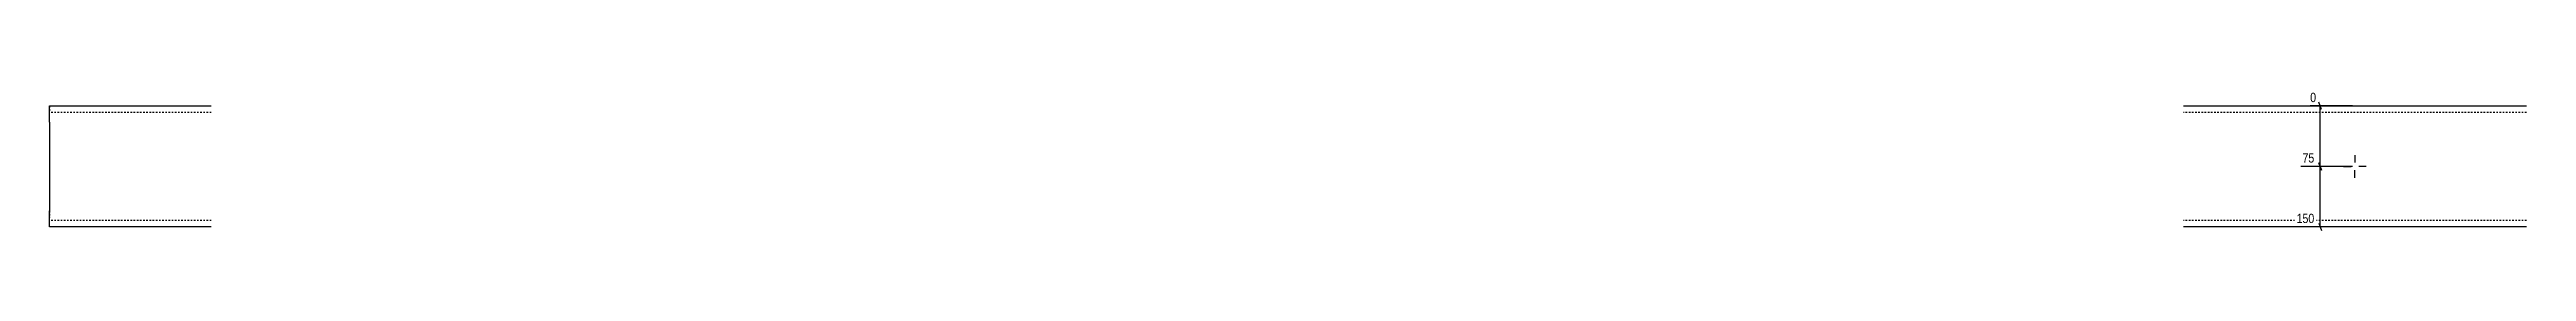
# Model space of a CAD drawing. Header units: millimetres. Extents: x 9 to 20277, y 7 to 257.
# Drawn here: x 9 to 3071, y 9 to 183 of the extents above; entities that cross this region are included whole.
import ezdxf

# ---------------------------------------------------------------- set-up
doc = ezdxf.new("R2010")
doc.units = ezdxf.units.MM
doc.linetypes.add('DXK_LINE_DOT2', pattern=[3.9198, 1.9599, -1.9599])
doc.layers.add('MÅLSÆTNING', color=7, linetype='Continuous')
doc.layers.add('STÅL', color=7, linetype='Continuous')
doc.styles.add('Arial Narrow', font='ARIALN.TTF', dxfattribs={"height": 0.2})

msp = doc.modelspace()

# ---------------------------------------------------------------- linework, layer by layer
at = {"layer": 'MÅLSÆTNING', "color": 7, "linetype": 'Continuous'}
for p, q in [((2856, 163.5), (2803.6, 163.5)), ((2817.8, 159), (2814.2, 168)), ((2817.8, 84), (2814.2, 93)), ((2856, 88.5), (2791.9, 88.5)), ((2816, 13.5), (2816, 88.5)), ((2856, 13.5), (2784.6, 13.5)), ((2814.2, 18), (2817.8, 9))]:
    msp.add_line(p, q, dxfattribs=at)
at = {"layer": 'STÅL', "color": 2, "linetype": 'Continuous'}
for p, q in [((9, 143.5), (9, 163.5)), ((9, 163.5), (209, 163.5)), ((2647, 163.5), (3071, 163.5)), ((9, 143.5), (9, 33.5)), ((9, 19.4), (9, 33.5)), ((9, 13.5), (9, 19.4)), ((209, 13.5), (9, 13.5)), ((3071, 13.5), (2647, 13.5))]:
    msp.add_line(p, q, dxfattribs=at)
at = {"layer": 'STÅL', "color": 7, "linetype": 'DXK_LINE_DOT2'}
for p, q in [((9, 163.5), (9, 157.6)), ((209, 155.5), (9, 155.5)), ((3071, 155.5), (2647, 155.5)), ((9, 33.5), (9, 25.8)), ((9, 25.8), (9, 25)), ((9, 19.4), (9, 25)), ((209, 21.5), (9, 21.5)), ((3071, 21.5), (2647, 21.5))]:
    msp.add_line(p, q, dxfattribs=at)
at = {"layer": 'STÅL', "color": 3, "linetype": 'Continuous'}
for p, q in [((2859, 102.5), (2859, 93.2)), ((2845, 88.5), (2854.3, 88.5)), ((2859, 74.5), (2859, 83.8)), ((2873, 88.5), (2863.7, 88.5))]:
    msp.add_line(p, q, dxfattribs=at)

# ---------------------------------------------------------------- next in the draw order: wipeouts: each hides what was drawn before it
at = {"color": 0, "linetype": 'Continuous'}
for points in [[(2811.1, 90.9), (2811.1, 107.7), (2791.7, 107.7), (2791.7, 90.9)], [(2811.1, 15.9), (2811.1, 32.7), (2784.4, 32.7), (2784.4, 15.9)]]:
    msp.add_wipeout(points, dxfattribs=at).dxf.layer = 'MÅLSÆTNING'

# ---------------------------------------------------------------- next in the draw order: linework, layer by layer
at = {"layer": 'MÅLSÆTNING', "color": 7, "linetype": 'Continuous'}
for p, q in [((2816, 88.5), (2816, 163.5)), ((2814.2, 93), (2817.8, 84)), ((2856, 88.5), (2791.9, 88.5))]:
    msp.add_line(p, q, dxfattribs=at)

# ---------------------------------------------------------------- next in the draw order: texts
at = {"layer": 'MÅLSÆTNING', "color": 3, "linetype": 'Continuous', "style": 'Arial Narrow'}
for s, p in [('75', (2794.1, 93.3)), ('150', (2786.8, 18.3))]:
    msp.add_text(s, height=11.45, dxfattribs=at).set_placement(p)

# ---------------------------------------------------------------- next in the draw order: wipeouts: each hides what was drawn before it
at = {"color": 0, "linetype": 'Continuous'}
msp.add_wipeout([(2813.3, 165.9), (2813.3, 182.7), (2801.2, 182.7), (2801.2, 165.9)], dxfattribs=at).dxf.layer = 'MÅLSÆTNING'

# ---------------------------------------------------------------- next in the draw order: texts
at = {"layer": 'MÅLSÆTNING', "color": 3, "linetype": 'Continuous', "style": 'Arial Narrow'}
msp.add_text('0', height=11.5, dxfattribs=at).set_placement((2803.6, 168.3))

doc.saveas('drawing.dxf')
